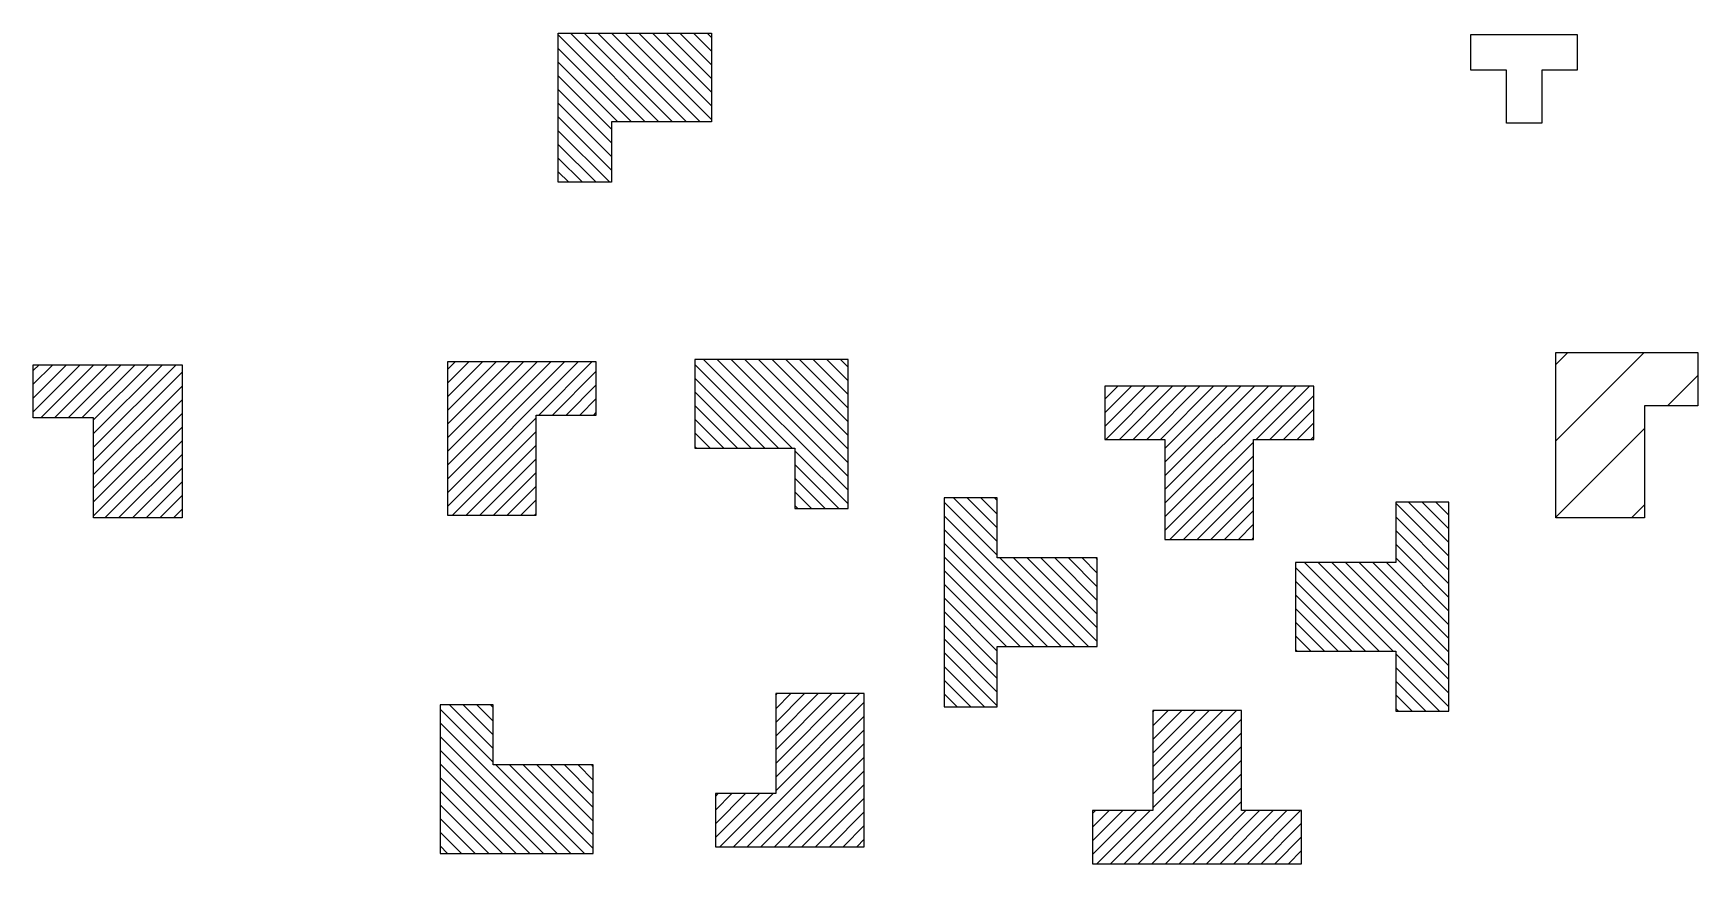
# Model space of a CAD drawing. Header units: millimetres. Extents: x 2878 to 6301, y 540 to 1980.
# Drawn here: x 2902.531 to 2907.228, y 735.071 to 737.414 of the extents above; entities that cross this region are included whole.
import ezdxf

# ---------------------------------------------------------------- set-up
doc = ezdxf.new("R2010")
doc.units = ezdxf.units.MM
doc.header["$LTSCALE"] = 4
doc.layers.add('ARM.CORTE', color=3, linetype='Continuous')

msp = doc.modelspace()

# ---------------------------------------------------------------- hatches: boundary and pattern name
at = {"layer": 'ARM.CORTE'}
h = msp.add_hatch(dxfattribs=at)
h.set_pattern_fill('ANSI31', color=256, scale=0.0086, angle=-90)
h.set_pattern_definition([(315, (2168.36888, 3643.414698), (0.01930755066, 0.01930755066), [])])
h.paths.add_polyline_path([(2904.0126, 737.4137), (2904.4448, 737.4137), (2904.4448, 737.1637), (2904.1626, 737.1637), (2904.1626, 736.9937), (2904.0126, 736.9937)])
h = msp.add_hatch(dxfattribs=at)
h.set_pattern_fill('ANSI31', color=256, scale=0.0086)
h.set_pattern_definition([(45, (-3.04974, -0.031532), (-0.01930755066, 0.01930755066), [])])
h.paths.add_polyline_path([(2902.9512, 736.4787), (2902.9512, 736.0464), (2902.7012, 736.0464), (2902.7012, 736.3287), (2902.5312, 736.3287), (2902.5312, 736.4787)])
h = msp.add_hatch(dxfattribs=at)
h.set_pattern_fill('ANSI31', color=256, scale=0.0086)
h.set_pattern_definition([(45, (-2.301026, -0.02373), (-0.01930755066, 0.01930755066), [])])
h.paths.add_polyline_path([(2903.7, 736.4865), (2903.7, 736.0542), (2903.95, 736.0542), (2903.95, 736.3365), (2904.12, 736.3365), (2904.12, 736.4865)])
h = msp.add_hatch(dxfattribs=at)
h.set_pattern_fill('ANSI31', color=256, scale=0.0086, angle=-90)
h.set_pattern_definition([(315, (2168.320183, 3642.494402), (0.01930755066, 0.01930755066), [])])
h.paths.add_polyline_path([(2904.8304, 736.4934), (2904.3981, 736.4934), (2904.3981, 736.2434), (2904.6804, 736.2434), (2904.6804, 736.0734), (2904.8304, 736.0734)])
h = msp.add_hatch(dxfattribs=at)
h.set_pattern_fill('ANSI31', color=256, scale=0.048)
h.paths.add_polyline_path([(2907.2279, 736.5128), (2906.8279, 736.5128), (2906.8279, 736.0462), (2907.0779, 736.0462), (2907.0779, 736.3628), (2907.2279, 736.3628)])
h = msp.add_hatch(dxfattribs=at)
h.set_pattern_fill('ANSI31', color=256, scale=0.0086)
h.set_pattern_definition([(45, (-0.276433, -0.09206), (-0.01930755066, 0.01930755066), [])])
h.paths.add_polyline_path([(2905.5545, 736.4181), (2905.5545, 736.2681), (2905.7245, 736.2681), (2905.7245, 735.9859), (2905.9745, 735.9859), (2905.9745, 736.2681), (2906.1445, 736.2681), (2906.1445, 736.4181)])
h = msp.add_hatch(dxfattribs=at)
h.set_pattern_fill('ANSI31', color=256, scale=0.0086, angle=90)
h.set_pattern_definition([(135, (3641.611467, -2170.317588), (-0.01930755066, -0.01930755066), [])])
h.paths.add_polyline_path([(2905.1013, 735.5134), (2905.2513, 735.5134), (2905.2513, 735.6834), (2905.5335, 735.6834), (2905.5335, 735.9334), (2905.2513, 735.9334), (2905.2513, 736.1034), (2905.1013, 736.1034)])
h = msp.add_hatch(dxfattribs=at)
h.set_pattern_fill('ANSI31', color=256, scale=0.0086, angle=-90)
h.set_pattern_definition([(315, (2170.015416, 3641.9218), (0.01930755066, 0.01930755066), [])])
h.paths.add_polyline_path([(2906.5256, 736.0908), (2906.3756, 736.0908), (2906.3756, 735.9208), (2906.0933, 735.9208), (2906.0933, 735.6708), (2906.3756, 735.6708), (2906.3756, 735.5008), (2906.5256, 735.5008)])
h = msp.add_hatch(dxfattribs=at)
h.set_pattern_fill('ANSI31', color=256, scale=0.0086, angle=-180)
h.set_pattern_definition([(225, (5810.877148, 1471.628656), (0.01930755066, -0.01930755066), [])])
h.paths.add_polyline_path([(2904.8762, 735.1185), (2904.8762, 735.5507), (2904.6262, 735.5507), (2904.6262, 735.2685), (2904.4562, 735.2685), (2904.4562, 735.1185)])
h = msp.add_hatch(dxfattribs=at)
h.set_pattern_fill('ANSI31', color=256, scale=0.0086, angle=90)
h.set_pattern_definition([(135, (3640.189208, -2170.90167), (-0.01930755066, -0.01930755066), [])])
h.paths.add_polyline_path([(2903.679, 735.0993), (2904.1113, 735.0993), (2904.1113, 735.3493), (2903.829, 735.3493), (2903.829, 735.5193), (2903.679, 735.5193)])
h = msp.add_hatch(dxfattribs=at)
h.set_pattern_fill('ANSI31', color=256, scale=0.0086, angle=180)
h.set_pattern_definition([(225, (5811.941187, 1471.58095), (0.01930755066, -0.01930755066), [])])
h.paths.add_polyline_path([(2906.1102, 735.0708), (2906.1102, 735.2208), (2905.9402, 735.2208), (2905.9402, 735.503), (2905.6902, 735.503), (2905.6902, 735.2208), (2905.5202, 735.2208), (2905.5202, 735.0708)])

# ---------------------------------------------------------------- linework, layer by layer
for p, q in [((2906.588, 737.4101), (2906.888, 737.4101)), ((2906.588, 737.3101), (2906.588, 737.4101)), ((2906.888, 737.4101), (2906.888, 737.3101)), ((2906.688, 737.3101), (2906.588, 737.3101)), ((2906.688, 737.1601), (2906.688, 737.3101)), ((2906.888, 737.3101), (2906.788, 737.3101)), ((2906.788, 737.3101), (2906.788, 737.1601)), ((2906.788, 737.1601), (2906.688, 737.1601))]:
    msp.add_line(p, q, dxfattribs=at)
for points in [[(2904.1626, 737.4137), (2904.4448, 737.4137), (2904.4448, 737.1637), (2904.1626, 737.1637), (2904.1626, 736.9937), (2904.0126, 736.9937), (2904.0126, 737.4137)], [(2902.9512, 736.3287), (2902.9512, 736.0464), (2902.7012, 736.0464), (2902.7012, 736.3287), (2902.5312, 736.3287), (2902.5312, 736.4787), (2902.9512, 736.4787)], [(2903.7, 736.3365), (2903.7, 736.0542), (2903.95, 736.0542), (2903.95, 736.3365), (2904.12, 736.3365), (2904.12, 736.4865), (2903.7, 736.4865)], [(2904.6804, 736.4934), (2904.3981, 736.4934), (2904.3981, 736.2434), (2904.6804, 736.2434), (2904.6804, 736.0734), (2904.8304, 736.0734), (2904.8304, 736.4934)], [(2906.8279, 736.0462), (2906.8279, 736.5128), (2907.2279, 736.5128), (2907.2279, 736.3628), (2907.0779, 736.3628), (2907.0779, 736.0462)], [(2906.1445, 736.4181), (2905.5545, 736.4181), (2905.5545, 736.2681), (2905.7245, 736.2681), (2905.7245, 735.9859), (2905.9745, 735.9859), (2905.9745, 736.2681), (2906.1445, 736.2681)], [(2905.1013, 736.1034), (2905.1013, 735.5134), (2905.2513, 735.5134), (2905.2513, 735.6834), (2905.5335, 735.6834), (2905.5335, 735.9334), (2905.2513, 735.9334), (2905.2513, 736.1034)], [(2906.5256, 735.5008), (2906.5256, 736.0908), (2906.3756, 736.0908), (2906.3756, 735.9208), (2906.0933, 735.9208), (2906.0933, 735.6708), (2906.3756, 735.6708), (2906.3756, 735.5008)], [(2904.8762, 735.2685), (2904.8762, 735.5507), (2904.6262, 735.5507), (2904.6262, 735.2685), (2904.4562, 735.2685), (2904.4562, 735.1185), (2904.8762, 735.1185)], [(2903.829, 735.0993), (2904.1113, 735.0993), (2904.1113, 735.3493), (2903.829, 735.3493), (2903.829, 735.5193), (2903.679, 735.5193), (2903.679, 735.0993)], [(2905.5202, 735.0708), (2906.1102, 735.0708), (2906.1102, 735.2208), (2905.9402, 735.2208), (2905.9402, 735.503), (2905.6902, 735.503), (2905.6902, 735.2208), (2905.5202, 735.2208)]]:
    msp.add_lwpolyline(points, close=True, dxfattribs=at)

doc.saveas('drawing.dxf')
